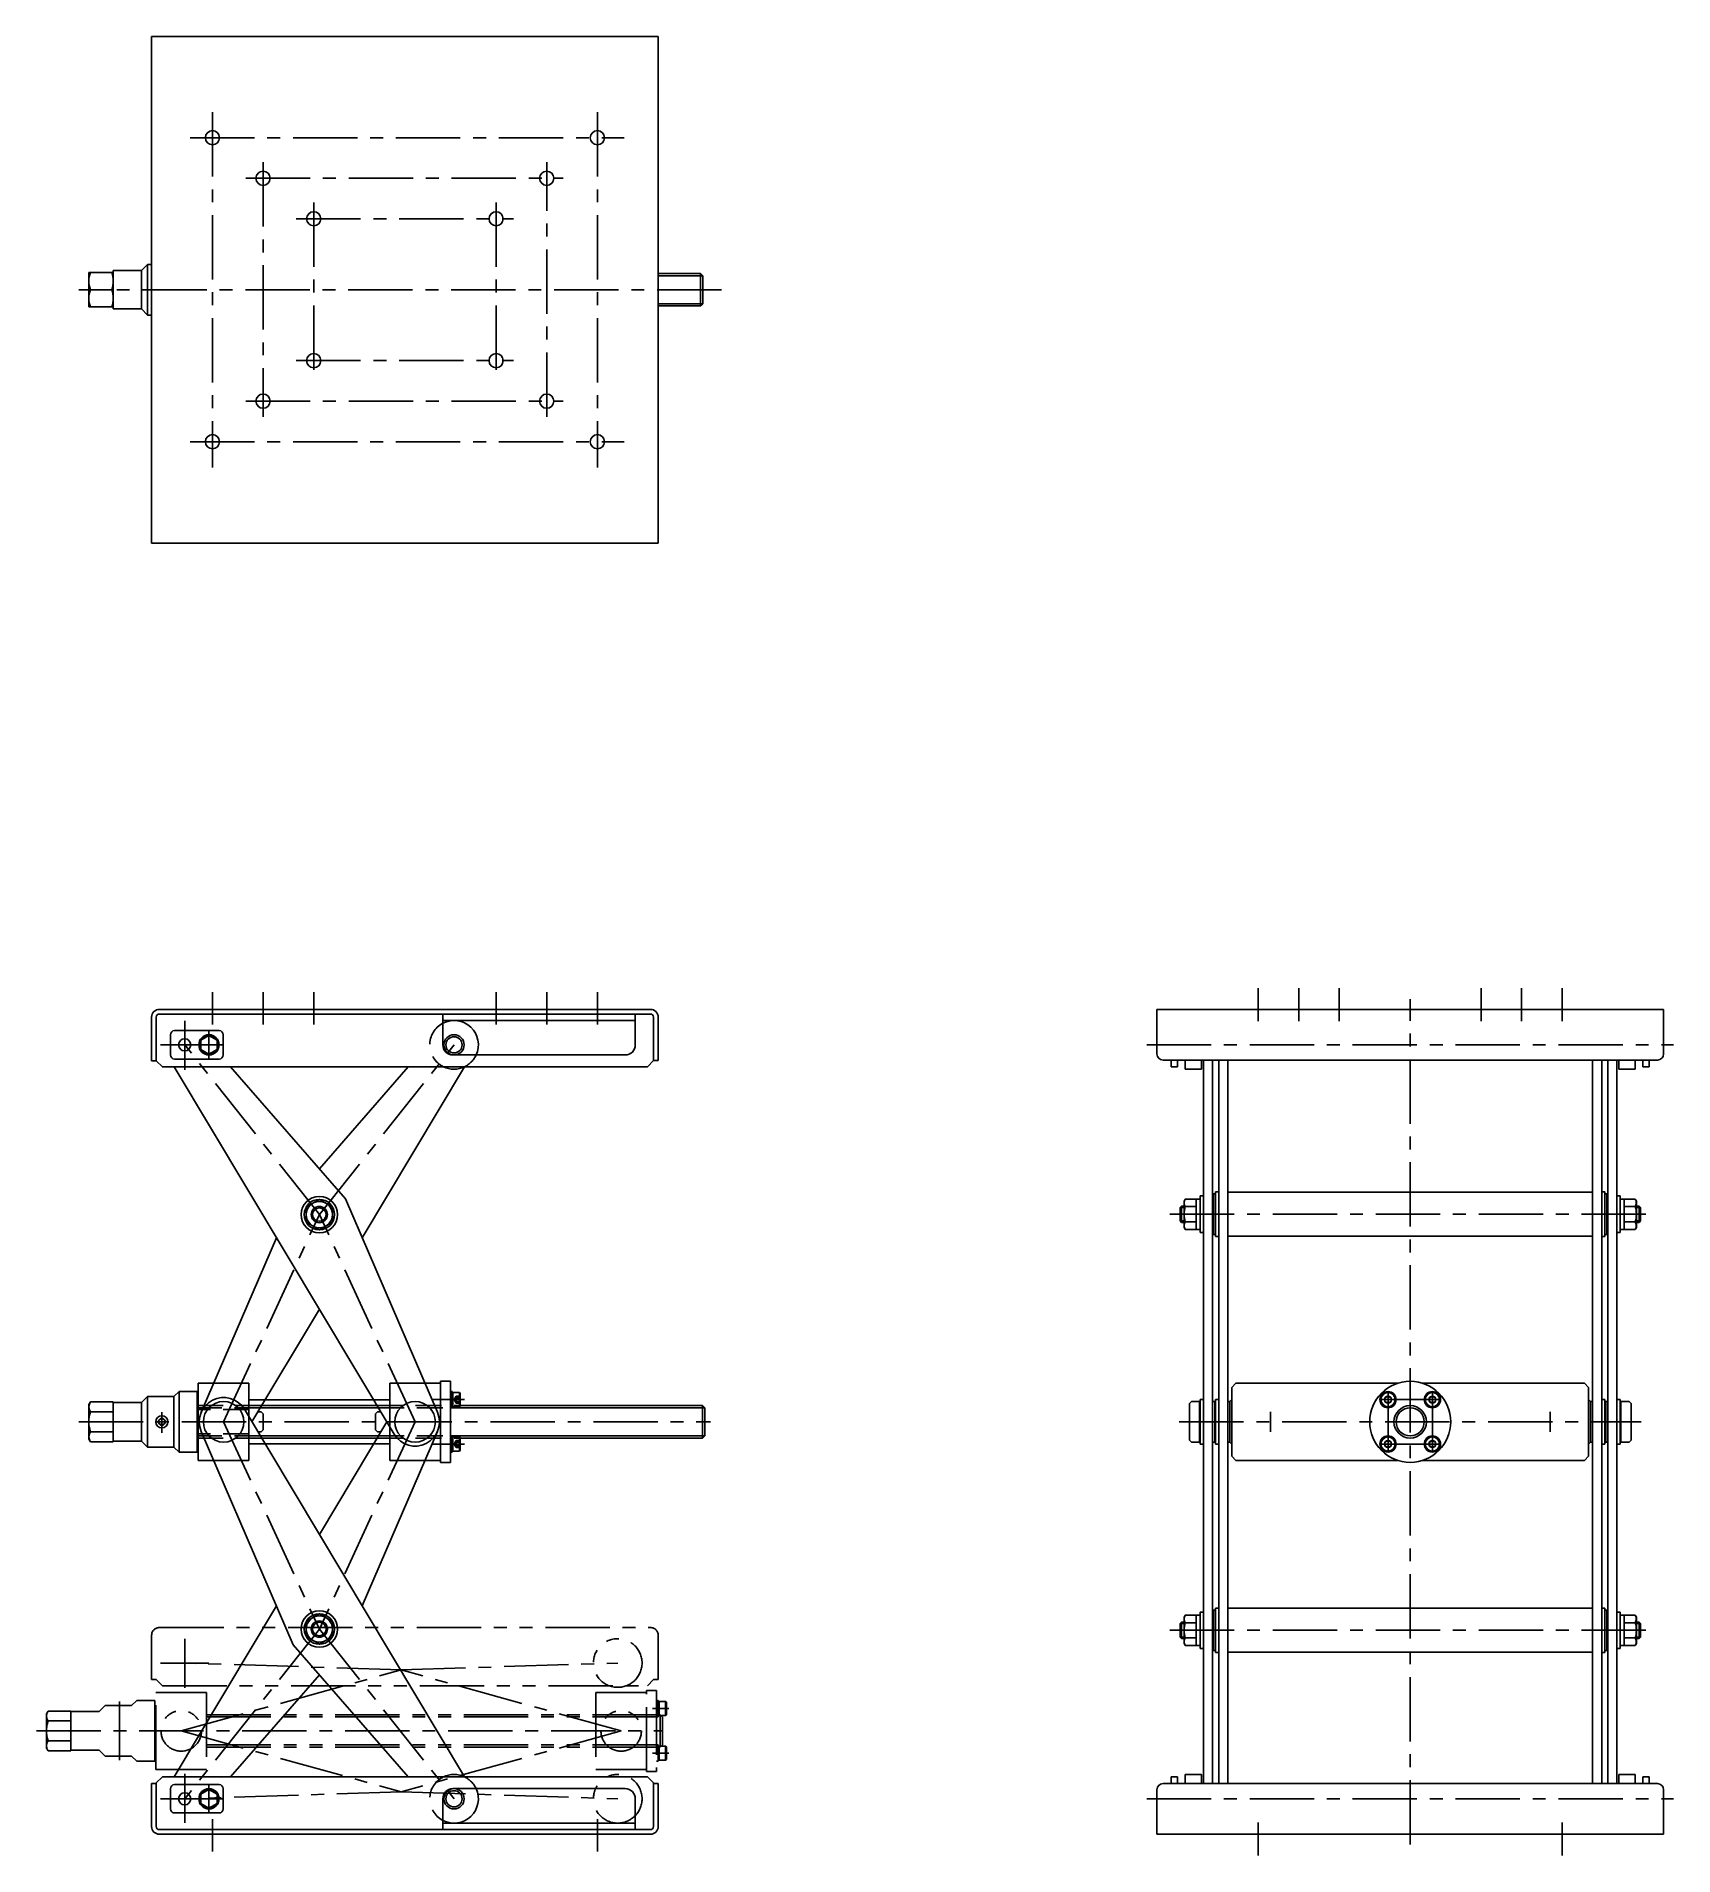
# Model space of a CAD drawing. Extents: x -141 to 751, y -125 to 1231.
# Drawn here: x -57 to 751, y 334 to 1231 of the extents above; entities that cross this region are included whole.
import ezdxf

# ---------------------------------------------------------------- set-up
doc = ezdxf.new("R2010")
doc.units = 0
for name, pattern in [('CENTER', [50.8, 31.75, -6.35, 6.35, -6.35]), ('DASHED', [19.05, 12.7, -6.35]), ('PHANTOM', [63.5, 31.75, -6.35, 6.35, -6.35, 6.35, -6.35])]:
    doc.linetypes.add(name, pattern=pattern)
doc.layers.get('0').update_dxf_attribs({"linetype": 'CONTINUOUS'})
doc.layers.add('CENTER', color=1, linetype='CENTER')

msp = doc.modelspace()

# ---------------------------------------------------------------- linework, layer by layer
at = {"color": 7, "linetype": 'CONTINUOUS'}
for p, q in [((0, 1231.16), (250, 1231.16)), ((0, 1231.16), (0, 981.16)), ((250, 1231.16), (250, 981.16)), ((-30.98, 1114.66), (-30.98, 1097.66)), ((-30.98, 1114.66), (-18.98, 1114.66)), ((-18.98, 1096.66), (-18.98, 1115.66)), ((-18.98, 1115.66), (-4.98, 1115.66)), ((-18.98, 1114.66), (-18.98, 1097.66)), ((-1.98, 1118.66), (-4.98, 1115.66)), ((-4.98, 1115.66), (-4.98, 1096.66)), ((-1.98, 1118.66), (-1.98, 1093.66)), ((-1.98, 1118.66), (0, 1118.66)), ((250, 1114.16), (270.94, 1114.16)), ((270.94, 1098.16), (270.94, 1114.16)), ((272.02, 1113.08), (270.94, 1114.16)), ((272.02, 1113.08), (272.02, 1099.24)), ((-19.74, 1106.16), (-30.22, 1106.16)), ((-18.98, 1097.66), (-30.98, 1097.66)), ((-18.98, 1096.66), (-4.98, 1096.66)), ((-1.98, 1093.66), (-4.98, 1096.66)), ((250, 1098.16), (270.94, 1098.16)), ((270.94, 1098.16), (272.02, 1099.24)), ((-1.98, 1093.66), (0, 1093.66)), ((0, 981.16), (250, 981.16)), ((0, 725.68), (0, 747.28)), ((2.3, 725.68), (2.3, 747.28)), ((3.8, 751.08), (246.2, 751.08)), ((3.8, 748.78), (246.2, 748.78)), ((143.7, 733.58), (143.7, 748.78)), ((143.7, 745.58), (238.7, 745.58)), ((238.7, 733.58), (238.7, 748.78)), ((247.7, 747.28), (247.7, 725.78)), ((250, 747.28), (250, 725.78)), ((496.14, 751.08), (746.14, 751.08)), ((496.14, 751.08), (496.14, 729.08)), ((746.14, 751.08), (746.14, 729.08)), ((9.3, 728.58), (9.3, 738.58)), ((11.3, 740.58), (33.3, 740.58)), ((28.3, 738.2), (24.3, 735.89)), ((32.3, 735.89), (28.3, 738.2)), ((35.3, 738.58), (35.3, 728.58)), ((24.3, 735.89), (24.3, 731.27)), ((24.3, 731.27), (28.3, 728.96)), ((28.3, 728.96), (32.3, 731.27)), ((32.3, 731.27), (32.3, 735.89)), ((233.7, 728.58), (148.7, 728.58)), ((0, 725.68), (2.3, 725.68)), ((2.3, 725.68), (5.3, 722.68)), ((244.7, 722.78), (5.2, 722.78)), ((11.11, 722.78), (119.72, 541.42)), ((33.3, 726.58), (11.3, 726.58)), ((95.64, 657.54), (38.94, 722.78)), ((82.77, 672.35), (126.61, 722.78)), ((154.43, 722.78), (103.9, 638.4)), ((244.7, 722.78), (247.7, 725.78)), ((247.7, 725.78), (250, 725.78)), ((499.14, 726.08), (743.14, 726.08)), ((503.14, 722.78), (503.14, 726.08)), ((503.14, 722.78), (506.34, 722.78)), ((506.34, 722.78), (506.34, 726.08)), ((510.14, 726.08), (510.14, 721.58)), ((510.14, 721.58), (518.14, 721.58)), ((518.14, 726.08), (518.14, 721.58)), ((519.14, 726.08), (519.14, 369.08)), ((523.64, 726.08), (523.64, 369.08)), ((526.64, 726.08), (526.64, 369.08)), ((531.14, 726.08), (531.14, 369.08)), ((711.14, 726.08), (711.14, 369.08)), ((715.64, 726.08), (715.64, 369.08)), ((718.64, 726.08), (718.64, 369.08)), ((723.14, 726.08), (723.14, 369.08)), ((724.14, 726.08), (724.14, 721.58)), ((732.14, 721.58), (724.14, 721.58)), ((732.14, 726.08), (732.14, 721.58)), ((735.94, 722.78), (735.94, 726.08)), ((739.14, 722.78), (735.94, 722.78)), ((739.14, 722.78), (739.14, 726.08)), ((82.77, 657.34), (76.27, 653.59)), ((89.27, 653.59), (82.77, 657.34)), ((95.64, 657.54), (141.04, 552.34)), ((509.54, 656.51), (510.12, 657.52)), ((509.54, 643.51), (509.54, 656.51)), ((510.12, 657.52), (515.54, 657.52)), ((515.54, 657.52), (515.54, 657.51)), ((515.54, 642.51), (515.54, 657.51)), ((515.54, 657.51), (517.54, 657.51)), ((517.54, 641.01), (517.54, 659.01)), ((517.54, 659.01), (519.14, 659.01)), ((524.04, 640.01), (524.04, 660.01)), ((524.04, 660.01), (525.04, 660.01)), ((525.04, 639.01), (525.04, 661.01)), ((525.04, 661.01), (526.64, 661.01)), ((531.14, 660.86), (711.14, 660.86)), ((717.24, 661.01), (715.64, 661.01)), ((717.24, 639.01), (717.24, 661.01)), ((718.24, 660.01), (717.24, 660.01)), ((718.24, 640.01), (718.24, 660.01)), ((724.74, 659.01), (723.14, 659.01)), ((724.74, 641.01), (724.74, 659.01)), ((726.74, 657.51), (724.74, 657.51)), ((732.16, 657.52), (726.74, 657.52)), ((726.74, 657.52), (726.74, 657.51)), ((726.74, 642.51), (726.74, 657.51)), ((732.74, 656.51), (732.16, 657.52)), ((732.74, 643.51), (732.74, 656.51)), ((76.27, 653.59), (76.27, 646.08)), ((89.27, 646.08), (89.27, 653.59)), ((507.54, 653.33), (508.22, 654.01)), ((507.54, 646.69), (507.54, 653.33)), ((507.54, 646.69), (508.22, 646.01)), ((508.22, 646.01), (508.22, 654.01)), ((509.54, 654.01), (508.22, 654.01)), ((515.54, 653.76), (510.12, 653.76)), ((726.74, 653.76), (732.16, 653.76)), ((732.74, 654.01), (734.07, 654.01)), ((734.07, 646.01), (734.07, 654.01)), ((734.74, 653.33), (734.07, 654.01)), ((734.74, 646.69), (734.07, 646.01)), ((734.74, 646.69), (734.74, 653.33)), ((61.64, 638.4), (24.51, 552.34)), ((76.27, 646.08), (82.77, 642.33)), ((82.77, 642.33), (89.27, 646.08)), ((509.54, 646.01), (508.22, 646.01)), ((509.54, 643.51), (510.12, 642.5)), ((510.12, 646.26), (515.54, 646.26)), ((515.54, 642.5), (510.12, 642.5)), ((517.54, 642.51), (515.54, 642.51)), ((515.54, 642.5), (515.54, 642.51)), ((517.54, 641.01), (519.14, 641.01)), ((524.04, 640.01), (525.04, 640.01)), ((525.04, 639.01), (526.64, 639.01)), ((531.14, 639.16), (711.14, 639.16)), ((717.24, 639.01), (715.64, 639.01)), ((718.24, 640.01), (717.24, 640.01)), ((724.74, 641.01), (723.14, 641.01)), ((724.74, 642.51), (726.74, 642.51)), ((732.16, 646.26), (726.74, 646.26)), ((726.74, 642.5), (726.74, 642.51)), ((726.74, 642.5), (732.16, 642.5)), ((732.74, 643.51), (732.16, 642.5)), ((732.74, 646.01), (734.07, 646.01)), ((82.77, 603.12), (49.51, 547.58)), ((23.02, 566.58), (23.02, 528.58)), ((23.02, 566.58), (30.65, 566.58)), ((30.65, 566.58), (48.02, 566.58)), ((48.02, 566.58), (48.02, 528.58)), ((117.52, 528.58), (117.52, 566.58)), ((134.89, 566.58), (117.52, 566.58)), ((142.52, 566.58), (134.89, 566.58)), ((142.52, 567.58), (147.52, 567.58)), ((142.52, 527.58), (142.52, 567.58)), ((147.52, 567.58), (147.52, 527.58)), ((535.14, 566.58), (533.14, 564.58)), ((535.14, 566.58), (614.9, 566.58)), ((627.39, 566.58), (707.14, 566.58)), ((707.14, 566.58), (709.14, 564.58)), ((-30.98, 556.08), (-30.22, 557.4)), ((-18.98, 557.4), (-30.22, 557.4)), ((-18.98, 537.77), (-18.98, 557.4)), ((-18.98, 538.08), (-18.98, 557.08)), ((-18.98, 557.08), (-4.98, 557.08)), ((-1.98, 560.08), (-4.98, 557.08)), ((-4.98, 557.08), (-4.98, 538.08)), ((-1.98, 560.08), (11.02, 560.08)), ((-1.98, 560.08), (-1.98, 535.08)), ((13.52, 562.58), (11.02, 560.08)), ((11.02, 560.08), (11.02, 535.08)), ((22.52, 562.58), (13.52, 562.58)), ((13.52, 562.58), (13.52, 532.58)), ((22.52, 562.58), (22.52, 532.58)), ((56.01, 558.43), (109.53, 558.43)), ((147.52, 562.53), (148.32, 562.53)), ((148.32, 562.53), (148.32, 554.53)), ((148.72, 562.03), (148.32, 561.63)), ((148.32, 555.43), (148.32, 561.63)), ((148.72, 555.03), (148.72, 562.03)), ((151.92, 562.03), (148.72, 562.03)), ((151.92, 555.03), (151.92, 562.03)), ((151.92, 562.03), (152.32, 561.63)), ((152.32, 555.43), (152.32, 561.63)), ((513.14, 557.58), (512.14, 556.58)), ((513.14, 557.58), (512.14, 556.58)), ((512.14, 556.58), (512.14, 538.58)), ((512.14, 556.58), (512.14, 538.58)), ((517.14, 557.58), (513.14, 557.58)), ((517.14, 557.58), (513.14, 557.58)), ((517.14, 557.58), (517.14, 537.58)), ((517.54, 558.58), (519.14, 558.58)), ((517.54, 558.58), (517.54, 536.58)), ((524.64, 557.58), (523.64, 557.58)), ((524.64, 557.58), (524.64, 537.58)), ((525.04, 558.58), (526.64, 558.58)), ((525.04, 558.58), (525.04, 536.58)), ((532.14, 557.58), (531.14, 557.58)), ((532.14, 557.58), (533.14, 558.58)), ((532.14, 537.58), (532.14, 557.58)), ((533.14, 530.58), (533.14, 564.58)), ((610.19, 560.26), (608.69, 559.4)), ((608.69, 559.4), (608.69, 557.66)), ((608.69, 557.66), (610.19, 556.8)), ((611.69, 559.4), (610.19, 560.26)), ((610.19, 556.8), (611.69, 557.66)), ((611.69, 557.66), (611.69, 559.4)), ((632.09, 560.26), (630.59, 559.4)), ((630.59, 559.4), (630.59, 557.66)), ((630.59, 557.66), (632.09, 556.8)), ((633.59, 559.4), (632.09, 560.26)), ((632.09, 556.8), (633.59, 557.66)), ((633.59, 557.66), (633.59, 559.4)), ((709.14, 530.58), (709.14, 564.58)), ((710.14, 557.58), (709.14, 558.58)), ((710.14, 537.58), (710.14, 557.58)), ((710.14, 557.58), (711.14, 557.58)), ((717.24, 558.58), (715.64, 558.58)), ((717.24, 558.58), (717.24, 536.58)), ((717.64, 557.58), (718.64, 557.58)), ((717.64, 557.58), (717.64, 537.58)), ((724.74, 558.58), (723.14, 558.58)), ((724.74, 558.58), (724.74, 536.58)), ((725.14, 557.58), (729.14, 557.58)), ((725.14, 557.58), (725.14, 537.58)), ((729.14, 557.58), (730.14, 556.58)), ((730.14, 556.58), (730.14, 538.58)), ((-30.98, 539.08), (-30.98, 556.08)), ((-30.22, 552.49), (-18.98, 552.49)), ((3.52, 548.45), (5.02, 549.31)), ((3.52, 546.71), (3.52, 548.45)), ((5.02, 549.31), (6.52, 548.45)), ((6.52, 548.45), (6.52, 546.71)), ((154.43, 372.38), (45.82, 553.75)), ((52.5, 552.58), (54.02, 552.58)), ((55.02, 551.58), (54.02, 552.58)), ((54.3, 555.58), (111.24, 555.58)), ((55.02, 551.58), (55.02, 547.58)), ((55.02, 543.58), (55.02, 547.58)), ((82.77, 492.04), (116.03, 547.58)), ((110.52, 551.58), (111.52, 552.58)), ((110.52, 551.58), (110.52, 547.58)), ((110.52, 543.58), (110.52, 547.58)), ((113.04, 552.58), (111.52, 552.58)), ((147.52, 554.53), (148.32, 554.53)), ((148.32, 555.43), (148.72, 555.03)), ((151.92, 555.03), (148.72, 555.03)), ((152.32, 555.43), (151.92, 555.03)), ((152.32, 555.58), (271.94, 555.58)), ((271.94, 539.58), (271.94, 555.58)), ((273.02, 554.5), (271.94, 555.58)), ((273.02, 554.5), (273.02, 540.66)), ((-30.98, 539.08), (-30.22, 537.77)), ((-18.98, 542.67), (-30.22, 542.67)), ((5.02, 545.85), (3.52, 546.71)), ((6.52, 546.71), (5.02, 545.85)), ((69.9, 437.62), (24.51, 542.83)), ((52.5, 542.58), (54.02, 542.58)), ((55.02, 543.58), (54.02, 542.58)), ((54.3, 539.58), (111.24, 539.58)), ((103.9, 456.76), (141.04, 542.83)), ((110.52, 543.58), (111.52, 542.58)), ((113.04, 542.58), (111.52, 542.58)), ((147.52, 540.63), (148.32, 540.63)), ((148.32, 532.63), (148.32, 540.63)), ((148.72, 540.13), (148.32, 539.73)), ((148.32, 533.53), (148.32, 539.73)), ((148.72, 533.13), (148.72, 540.13)), ((151.92, 540.13), (148.72, 540.13)), ((151.92, 533.13), (151.92, 540.13)), ((151.92, 540.13), (152.32, 539.73)), ((152.32, 533.53), (152.32, 539.73)), ((152.32, 539.58), (271.94, 539.58)), ((271.94, 539.58), (273.02, 540.66)), ((512.14, 538.58), (513.14, 537.58)), ((512.14, 538.58), (513.14, 537.58)), ((730.14, 538.58), (729.14, 537.58)), ((-30.22, 537.77), (-18.98, 537.77)), ((-18.98, 538.08), (-4.98, 538.08)), ((-1.98, 535.08), (-4.98, 538.08)), ((-1.98, 535.08), (11.02, 535.08)), ((13.52, 532.58), (11.02, 535.08)), ((22.52, 532.58), (13.52, 532.58)), ((56.01, 536.73), (109.53, 536.73)), ((147.52, 532.63), (148.32, 532.63)), ((148.32, 533.53), (148.72, 533.13)), ((151.92, 533.13), (148.72, 533.13)), ((152.32, 533.53), (151.92, 533.13)), ((517.14, 537.58), (513.14, 537.58)), ((517.14, 537.58), (513.14, 537.58)), ((517.54, 536.58), (519.14, 536.58)), ((524.64, 537.58), (523.64, 537.58)), ((525.04, 536.58), (526.64, 536.58)), ((532.14, 537.58), (531.14, 537.58)), ((532.14, 537.58), (533.14, 536.58)), ((535.14, 528.58), (533.14, 530.58)), ((610.19, 538.36), (608.69, 537.5)), ((608.69, 537.5), (608.69, 535.76)), ((608.69, 535.76), (610.19, 534.9)), ((611.69, 537.5), (610.19, 538.36)), ((610.19, 534.9), (611.69, 535.76)), ((611.69, 535.76), (611.69, 537.5)), ((632.09, 538.36), (630.59, 537.5)), ((630.59, 537.5), (630.59, 535.76)), ((630.59, 535.76), (632.09, 534.9)), ((633.59, 537.5), (632.09, 538.36)), ((632.09, 534.9), (633.59, 535.76)), ((633.59, 535.76), (633.59, 537.5)), ((707.14, 528.58), (709.14, 530.58)), ((710.14, 537.58), (709.14, 536.58)), ((710.14, 537.58), (711.14, 537.58)), ((717.24, 536.58), (715.64, 536.58)), ((717.64, 537.58), (718.64, 537.58)), ((724.74, 536.58), (723.14, 536.58)), ((725.14, 537.58), (729.14, 537.58)), ((30.65, 528.58), (23.02, 528.58)), ((48.02, 528.58), (30.65, 528.58)), ((134.89, 528.58), (117.52, 528.58)), ((134.89, 528.58), (142.52, 528.58)), ((147.52, 527.58), (142.52, 527.58)), ((535.14, 528.58), (614.9, 528.58)), ((627.39, 528.58), (707.14, 528.58)), ((11.11, 372.38), (61.64, 456.76)), ((82.77, 452.83), (76.27, 449.08)), ((76.27, 449.08), (76.27, 441.58)), ((89.27, 449.08), (82.77, 452.83)), ((89.27, 441.58), (89.27, 449.08)), ((509.54, 451.21), (510.12, 452.21)), ((509.54, 438.21), (509.54, 451.21)), ((510.12, 452.21), (515.54, 452.21)), ((517.54, 452.21), (515.54, 452.21)), ((515.54, 452.21), (515.54, 437.21)), ((515.54, 452.21), (515.54, 452.21)), ((517.54, 453.71), (519.14, 453.71)), ((517.54, 453.71), (517.54, 435.71)), ((524.04, 454.71), (525.04, 454.71)), ((524.04, 454.71), (524.04, 434.71)), ((525.04, 455.71), (526.64, 455.71)), ((525.04, 455.71), (525.04, 433.71)), ((531.14, 455.56), (711.14, 455.56)), ((717.24, 455.71), (715.64, 455.71)), ((717.24, 455.71), (717.24, 433.71)), ((718.24, 454.71), (717.24, 454.71)), ((718.24, 454.71), (718.24, 434.71)), ((724.74, 453.71), (723.14, 453.71)), ((724.74, 453.71), (724.74, 435.71)), ((724.74, 452.21), (726.74, 452.21)), ((726.74, 452.21), (726.74, 437.21)), ((732.16, 452.21), (726.74, 452.21)), ((726.74, 452.21), (726.74, 452.21)), ((732.74, 451.21), (732.16, 452.21)), ((732.74, 438.21), (732.74, 451.21)), ((76.27, 441.58), (82.77, 437.82)), ((82.77, 437.82), (89.27, 441.58)), ((507.54, 448.03), (508.22, 448.71)), ((507.54, 441.38), (507.54, 448.03)), ((507.54, 441.38), (508.22, 440.71)), ((508.22, 440.71), (508.22, 448.71)), ((509.54, 448.71), (508.22, 448.71)), ((509.54, 440.71), (508.22, 440.71)), ((515.54, 448.46), (510.12, 448.46)), ((510.12, 440.95), (515.54, 440.95)), ((726.74, 448.46), (732.16, 448.46)), ((732.16, 440.95), (726.74, 440.95)), ((732.74, 448.71), (734.07, 448.71)), ((732.74, 440.71), (734.07, 440.71)), ((734.07, 440.71), (734.07, 448.71)), ((734.74, 448.03), (734.07, 448.71)), ((734.74, 441.38), (734.07, 440.71)), ((734.74, 441.38), (734.74, 448.03)), ((69.9, 437.62), (126.61, 372.38)), ((509.54, 438.21), (510.12, 437.2)), ((515.54, 437.2), (510.12, 437.2)), ((515.54, 437.21), (517.54, 437.21)), ((515.54, 437.2), (515.54, 437.21)), ((517.54, 435.71), (519.14, 435.71)), ((524.04, 434.71), (525.04, 434.71)), ((525.04, 433.71), (526.64, 433.71)), ((531.14, 433.86), (711.14, 433.86)), ((717.24, 433.71), (715.64, 433.71)), ((718.24, 434.71), (717.24, 434.71)), ((724.74, 435.71), (723.14, 435.71)), ((726.74, 437.21), (724.74, 437.21)), ((726.74, 437.2), (726.74, 437.21)), ((726.74, 437.2), (732.16, 437.2)), ((732.74, 438.21), (732.16, 437.2)), ((82.77, 422.82), (38.94, 372.38)), ((0, 369.08), (0, 347.88)), ((0, 369.08), (2.3, 369.08)), ((2.3, 369.38), (5.3, 372.38)), ((2.3, 369.38), (2.3, 347.88)), ((244.7, 372.38), (5.3, 372.38)), ((11.3, 368.58), (33.3, 368.58)), ((244.7, 372.38), (247.7, 369.38)), ((247.7, 347.88), (247.7, 369.38)), ((250, 369.08), (247.7, 369.08)), ((250, 347.88), (250, 369.08)), ((499.14, 369.08), (743.14, 369.08)), ((503.14, 372.38), (506.34, 372.38)), ((503.14, 372.38), (503.14, 369.08)), ((506.34, 372.38), (506.34, 369.08)), ((510.14, 369.08), (510.14, 373.58)), ((510.14, 373.58), (518.14, 373.58)), ((518.14, 369.08), (518.14, 373.58)), ((732.14, 373.58), (724.14, 373.58)), ((724.14, 369.08), (724.14, 373.58)), ((732.14, 369.08), (732.14, 373.58)), ((739.14, 372.38), (735.94, 372.38)), ((735.94, 372.38), (735.94, 369.08)), ((739.14, 372.38), (739.14, 369.08)), ((9.3, 356.58), (9.3, 366.58)), ((28.3, 366.18), (24.3, 363.87)), ((24.3, 363.87), (24.3, 359.25)), ((24.3, 359.25), (28.3, 356.94)), ((32.3, 363.87), (28.3, 366.18)), ((28.3, 356.94), (32.3, 359.25)), ((32.3, 359.25), (32.3, 363.87)), ((35.3, 366.58), (35.3, 356.58)), ((143.7, 361.58), (143.7, 346.38)), ((233.7, 366.58), (148.7, 366.58)), ((238.7, 361.58), (238.7, 346.38)), ((496.14, 344.08), (496.14, 366.08)), ((746.14, 344.08), (746.14, 366.08)), ((33.3, 354.58), (11.3, 354.58)), ((3.8, 346.38), (246.2, 346.38)), ((3.8, 344.08), (246.2, 344.08)), ((143.7, 349.58), (238.7, 349.58)), ((496.14, 344.08), (746.14, 344.08))]:
    msp.add_line(p, q, dxfattribs=at)
at = {"color": 3, "linetype": 'CONTINUOUS'}
for p, q in [((250, 1113.08), (272.02, 1113.08)), ((250, 1099.24), (272.02, 1099.24)), ((509.54, 653.33), (507.54, 653.33)), ((509.54, 646.69), (507.54, 646.69)), ((732.74, 653.33), (734.74, 653.33)), ((732.74, 646.69), (734.74, 646.69)), ((53.65, 554.5), (111.89, 554.5)), ((147.52, 554.5), (273.02, 554.5)), ((53.65, 540.66), (111.89, 540.66)), ((147.52, 540.66), (273.02, 540.66)), ((509.54, 448.03), (507.54, 448.03)), ((509.54, 441.38), (507.54, 441.38)), ((732.74, 448.03), (734.74, 448.03)), ((732.74, 441.38), (734.74, 441.38))]:
    msp.add_line(p, q, dxfattribs=at)
at = {"color": 3, "linetype": 'DASHED'}
for p, q in [((56.01, 558.43), (48.02, 558.43)), ((109.53, 558.43), (117.52, 558.43)), ((150.32, 560.26), (149.32, 558.53)), ((150.32, 556.8), (149.32, 558.53)), ((152.32, 560.26), (150.32, 560.26)), ((150.32, 560.26), (150.32, 556.8)), ((152.32, 559.4), (150.32, 559.4)), ((152.32, 557.66), (150.32, 557.66)), ((152.32, 556.8), (150.32, 556.8)), ((54.3, 555.58), (23.02, 555.58)), ((53.65, 554.5), (23.02, 554.5)), ((48.02, 553.58), (23.02, 553.58)), ((111.24, 555.58), (152.32, 555.58)), ((111.89, 554.5), (147.52, 554.5)), ((48.02, 541.58), (23.02, 541.58)), ((53.65, 540.66), (23.02, 540.66)), ((54.3, 539.58), (23.02, 539.58)), ((111.24, 539.58), (152.32, 539.58)), ((111.89, 540.66), (147.52, 540.66)), ((56.01, 536.73), (48.02, 536.73)), ((109.53, 536.73), (117.52, 536.73)), ((150.32, 538.36), (149.32, 536.63)), ((150.32, 534.9), (149.32, 536.63)), ((152.32, 538.36), (150.32, 538.36)), ((150.32, 538.36), (150.32, 534.9)), ((152.32, 537.5), (150.32, 537.5)), ((152.32, 535.76), (150.32, 535.76)), ((152.32, 534.9), (150.32, 534.9))]:
    msp.add_line(p, q, dxfattribs=at)
at = {"color": 3, "linetype": 'PHANTOM'}
for p, q in [((0, 420.38), (0, 442.28)), ((3.8, 446.08), (246.2, 446.08)), ((250, 442.28), (250, 420.38)), ((0, 420.38), (2.3, 420.38)), ((2.11, 414.08), (27.11, 414.08)), ((2.11, 376.08), (2.11, 414.08)), ((2.3, 420.38), (5.3, 417.38)), ((5.3, 417.38), (244.7, 417.38)), ((27.11, 414.08), (27.11, 376.08)), ((244.22, 414.08), (219.22, 414.08)), ((219.22, 414.08), (219.22, 376.08)), ((244.22, 415.08), (249.22, 415.08)), ((244.22, 375.08), (244.22, 415.08)), ((247.7, 420.38), (244.7, 417.38)), ((250, 420.38), (247.7, 420.38)), ((249.22, 415.08), (249.22, 375.08)), ((-51.89, 403.58), (-51.13, 404.9)), ((-39.89, 404.9), (-51.13, 404.9)), ((-39.89, 385.27), (-39.89, 404.9)), ((-39.89, 385.58), (-39.89, 404.58)), ((-39.89, 404.58), (-25.89, 404.58)), ((-22.89, 407.58), (-25.89, 404.58)), ((-22.89, 407.58), (-9.89, 407.58)), ((-7.39, 410.08), (-9.89, 407.58)), ((1.61, 410.08), (-7.39, 410.08)), ((1.61, 410.08), (1.61, 380.08)), ((249.22, 410.03), (250.02, 410.03)), ((250.02, 410.03), (250.02, 402.03)), ((250.42, 409.63), (250.02, 409.23)), ((250.02, 403.03), (250.02, 409.23)), ((250.42, 402.63), (250.42, 409.63)), ((253.62, 409.63), (250.42, 409.63)), ((253.62, 402.63), (253.62, 409.63)), ((253.62, 409.63), (254.02, 409.23)), ((254.02, 403.03), (254.02, 409.23)), ((-51.89, 386.58), (-51.89, 403.58)), ((-51.13, 399.99), (-39.89, 399.99)), ((27.11, 403.08), (251.03, 403.08)), ((27.11, 402), (252.11, 402)), ((249.22, 402.03), (250.02, 402.03)), ((250.02, 403.03), (250.42, 402.63)), ((253.62, 402.63), (250.42, 402.63)), ((252.11, 402), (251.03, 403.08)), ((251.03, 403.08), (251.03, 387.08)), ((252.11, 402), (252.11, 388.16)), ((254.02, 403.03), (253.62, 402.63)), ((-51.89, 386.58), (-51.13, 385.27)), ((-39.89, 390.17), (-51.13, 390.17)), ((27.11, 388.16), (252.11, 388.16)), ((27.11, 387.08), (251.03, 387.08)), ((249.22, 388.13), (250.02, 388.13)), ((250.02, 380.13), (250.02, 388.13)), ((250.42, 387.63), (250.02, 387.23)), ((250.02, 381.03), (250.02, 387.23)), ((250.42, 380.63), (250.42, 387.63)), ((253.62, 387.63), (250.42, 387.63)), ((251.03, 387.08), (252.11, 388.16)), ((253.62, 380.63), (253.62, 387.63)), ((253.62, 387.63), (254.02, 387.23)), ((254.02, 381.03), (254.02, 387.23)), ((-51.13, 385.27), (-39.89, 385.27)), ((-39.89, 385.58), (-25.89, 385.58)), ((-22.89, 382.58), (-25.89, 385.58)), ((-22.89, 382.58), (-9.89, 382.58)), ((-7.39, 380.08), (-9.89, 382.58)), ((1.61, 380.08), (-7.39, 380.08)), ((249.22, 380.13), (250.02, 380.13)), ((250.02, 381.03), (250.42, 380.63)), ((253.62, 380.63), (250.42, 380.63)), ((254.02, 381.03), (253.62, 380.63)), ((27.11, 376.08), (2.11, 376.08)), ((219.22, 376.08), (244.22, 376.08)), ((249.22, 375.08), (244.22, 375.08))]:
    msp.add_line(p, q, dxfattribs=at)
at = {"color": 7, "linetype": 'CONTINUOUS'}
for centre, radius in [((30, 1181.16), 3.5), ((220, 1181.16), 3.5), ((55, 1161.16), 3.5), ((195, 1161.16), 3.5), ((80, 1141.16), 3.5), ((170, 1141.16), 3.5), ((80, 1071.16), 3.5), ((170, 1071.16), 3.5), ((55, 1051.16), 3.5), ((195, 1051.16), 3.5), ((30, 1031.16), 3.5), ((220, 1031.16), 3.5), ((16.3, 733.58), 3), ((28.3, 733.58), 5), ((28.3, 733.58), 4.62), ((149.24, 733.58), 5), ((149.24, 733.58), 4), ((82.77, 649.83), 9), ((82.77, 649.83), 7.5), ((82.77, 649.83), 6.5), ((82.77, 649.83), 3.32), ((621.14, 547.58), 20), ((35.52, 547.58), 10), ((130.02, 547.58), 10), ((610.19, 558.53), 4), ((610.19, 558.53), 3.5), ((610.19, 558.53), 1.73), ((632.09, 558.53), 4), ((632.09, 558.53), 3.5), ((632.09, 558.53), 1.73), ((5.02, 547.58), 3), ((5.02, 547.58), 1.73), ((621.14, 547.58), 8), ((610.19, 536.63), 4), ((610.19, 536.63), 3.5), ((632.09, 536.63), 4), ((632.09, 536.63), 3.5), ((610.19, 536.63), 1.73), ((632.09, 536.63), 1.73), ((82.77, 445.33), 9), ((82.77, 445.33), 7.5), ((82.77, 445.33), 6.5), ((82.77, 445.33), 3.32), ((16.3, 361.58), 3), ((28.3, 361.58), 5), ((28.3, 361.56), 4.62), ((149.24, 361.58), 5), ((149.24, 361.58), 4)]:
    msp.add_circle(centre, radius, dxfattribs=at)
at = {"color": 3, "linetype": 'CONTINUOUS'}
for centre, radius in [((82.77, 649.83), 4), ((621.14, 547.58), 6.92), ((82.77, 445.33), 4)]:
    msp.add_circle(centre, radius, dxfattribs=at)
at = {"color": 3, "linetype": 'PHANTOM'}
for centre, radius in [((230.03, 428.58), 12), ((14.61, 395.08), 10), ((231.72, 395.08), 10), ((230.03, 361.58), 12)]:
    msp.add_circle(centre, radius, dxfattribs=at)
at = {"color": 7, "linetype": 'CONTINUOUS'}
for centre, radius, start, end in [((-18.7, 1110.41), 12.28, 159.74384, 200.25616), ((-31.25, 1110.41), 12.28, 339.74384, 20.25616), ((-18.7, 1101.91), 12.28, 159.74384, 200.25616), ((-31.25, 1101.91), 12.28, 339.74384, 20.25616), ((3.8, 747.28), 3.8, 90, 180), ((3.8, 747.28), 1.5, 90, 180), ((149.24, 733.58), 12, 335.37568, 117.50728), ((246.2, 747.28), 3.8, 0, 90), ((246.2, 747.28), 1.5, 0, 90), ((11.3, 738.58), 2, 90, 180), ((33.3, 738.58), 2, 0, 90), ((11.3, 728.58), 2, 180, 270), ((33.3, 728.58), 2, 270, 0), ((148.7, 733.58), 5, 180, 270), ((233.7, 733.58), 5, 270, 0), ((499.14, 729.08), 3, 180, 270), ((743.14, 729.08), 3, 270, 0), ((149.24, 733.58), 12, 244.15807, 295.84193), ((512.87, 655.64), 3.32, 154.38425, 214.38425), ((729.42, 655.64), 3.32, 325.61575, 25.61575), ((521.96, 650.01), 12.42, 162.41205, 197.58795), ((720.32, 650.01), 12.42, 342.41205, 17.58795), ((512.87, 644.38), 3.32, 145.61575, 205.61575), ((729.42, 644.38), 3.32, 334.38425, 34.38425), ((-26.63, 554.94), 4.34, 154.38425, 214.38425), ((35.52, 547.58), 12, 30.91566, 203.34061), ((-14.74, 547.58), 16.24, 162.41205, 197.58795), ((130.02, 547.58), 12, 210.91566, 23.34061), ((-26.63, 540.22), 4.34, 145.61575, 205.61575), ((512.87, 450.33), 3.32, 154.38425, 214.38425), ((729.42, 450.33), 3.32, 325.61575, 25.61575), ((521.96, 444.71), 12.42, 162.41205, 197.58795), ((512.87, 439.08), 3.32, 145.61575, 205.61575), ((720.32, 444.71), 12.42, 342.41205, 17.58795), ((729.42, 439.08), 3.32, 334.38425, 34.38425), ((11.3, 366.58), 2, 90, 180), ((33.3, 366.58), 2, 0, 90), ((149.24, 361.58), 12, 64.15807, 115.84193), ((499.14, 366.08), 3, 90, 180), ((743.14, 366.08), 3, 0, 90), ((148.7, 361.58), 5, 90, 180), ((149.24, 361.58), 12, 242.49272, 24.62432), ((233.7, 361.58), 5, 0, 90), ((11.3, 356.58), 2, 180, 270), ((33.3, 356.58), 2, 270, 0), ((3.8, 347.88), 3.8, 180, 270), ((3.8, 347.88), 1.5, 180, 270), ((246.2, 347.88), 1.5, 270, 0), ((246.2, 347.88), 3.8, 270, 0)]:
    msp.add_arc(centre, radius, start, end, dxfattribs=at)
at = {"color": 3, "linetype": 'DASHED'}
for centre, start, end in [((149.24, 733.58), 117.50728, 244.15807), ((149.24, 733.58), 295.84193, 335.37568), ((149.24, 361.58), 115.84193, 242.49272), ((149.24, 361.58), 24.62432, 64.15807)]:
    msp.add_arc(centre, 12, start, end, dxfattribs=at)
at = {"color": 3, "linetype": 'PHANTOM'}
for centre, radius, start, end in [((3.8, 442.28), 3.8, 90, 180), ((246.2, 442.28), 3.8, 0, 90), ((-47.54, 402.44), 4.34, 154.38425, 214.38425), ((-35.65, 395.08), 16.24, 162.41205, 197.58795), ((-47.54, 387.72), 4.34, 145.61575, 205.61575)]:
    msp.add_arc(centre, radius, start, end, dxfattribs=at)
at = {"layer": 'CENTER', "color": 1, "linetype": 'CENTER'}
for p, q in [((30, 1193.79), (30, 1018.41)), ((220, 1193.79), (220, 1018.41)), ((18.98, 1181.16), (233.25, 1181.16)), ((55, 1169.06), (55, 1043.51)), ((195, 1043.51), (195, 1169.06)), ((46.45, 1161.16), (203.06, 1161.16)), ((80, 1149.23), (80, 1063.15)), ((170, 1149.23), (170, 1063.15)), ((71.4, 1141.16), (178.65, 1141.16)), ((281.2, 1106.16), (-35.98, 1106.16)), ((71.4, 1071.16), (178.65, 1071.16)), ((46.45, 1051.16), (203.06, 1051.16)), ((18.98, 1031.16), (233.25, 1031.16)), ((30, 743.58), (30, 759.57)), ((55, 743.58), (55, 759.57)), ((80, 743.58), (80, 759.57)), ((170, 743.58), (170, 759.57)), ((195, 743.58), (195, 759.57)), ((220, 743.58), (220, 759.57)), ((546.14, 745.22), (546.14, 761.62)), ((566.14, 745.22), (566.14, 761.62)), ((586.14, 745.22), (586.14, 761.62)), ((621.14, 339.08), (621.14, 756.08)), ((656.14, 745.22), (656.14, 761.62)), ((676.14, 745.22), (676.14, 761.62)), ((696.14, 745.22), (696.14, 761.62)), ((16.3, 721.26), (16.3, 745.49)), ((28.3, 740.58), (28.3, 726.58)), ((4.3, 733.58), (35.3, 733.58)), ((82.77, 649.83), (16.3, 733.58)), ((82.77, 649.83), (149.24, 733.58)), ((491.14, 733.58), (751.14, 733.58)), ((35.52, 547.58), (82.77, 649.83)), ((130.02, 547.58), (82.77, 649.83)), ((502.54, 650.01), (739.74, 650.01)), ((154.37, 558.53), (138.43, 558.53)), ((606.19, 558.53), (636.09, 558.53)), ((610.19, 562.53), (610.19, 532.63)), ((632.09, 562.53), (632.09, 532.63)), ((-35.98, 547.58), (275.88, 547.58)), ((5.02, 542.08), (5.02, 552.31)), ((35.52, 547.58), (82.77, 445.33)), ((130.02, 547.58), (82.77, 445.33)), ((507.14, 547.58), (735.14, 547.58)), ((552.14, 552.51), (552.14, 542.57)), ((690.14, 552.51), (690.14, 542.57)), ((154.37, 536.63), (138.43, 536.63)), ((606.19, 536.63), (636.09, 536.63)), ((82.77, 445.33), (16.3, 361.58)), ((16.3, 416.26), (16.3, 440.49)), ((82.77, 445.33), (149.24, 361.58)), ((502.54, 444.71), (739.74, 444.71)), ((4.3, 428.58), (28.3, 428.58)), ((14.61, 395.08), (123.17, 425.15)), ((123.17, 425.15), (16.3, 428.58)), ((123.17, 425.15), (230.03, 428.58)), ((231.72, 395.08), (123.17, 425.15)), ((-15.89, 380.58), (-15.89, 409.58)), ((247.22, 406.08), (255.22, 406.08)), ((-56.89, 395.08), (252.11, 395.08)), ((14.61, 395.08), (123.17, 365.02)), ((231.72, 395.08), (123.17, 365.02)), ((247.22, 384.08), (255.22, 384.08)), ((16.3, 373.9), (16.3, 349.67)), ((28.3, 368.58), (28.3, 354.58)), ((4.3, 361.58), (35.3, 361.58)), ((123.17, 365.02), (16.3, 361.58)), ((123.17, 365.02), (230.03, 361.58)), ((491.14, 361.58), (751.14, 361.58)), ((30, 351.58), (30, 335.6)), ((220, 351.58), (220, 335.6)), ((546.14, 349.94), (546.14, 333.55)), ((696.14, 349.94), (696.14, 333.55))]:
    msp.add_line(p, q, dxfattribs=at)

doc.saveas('drawing.dxf')
